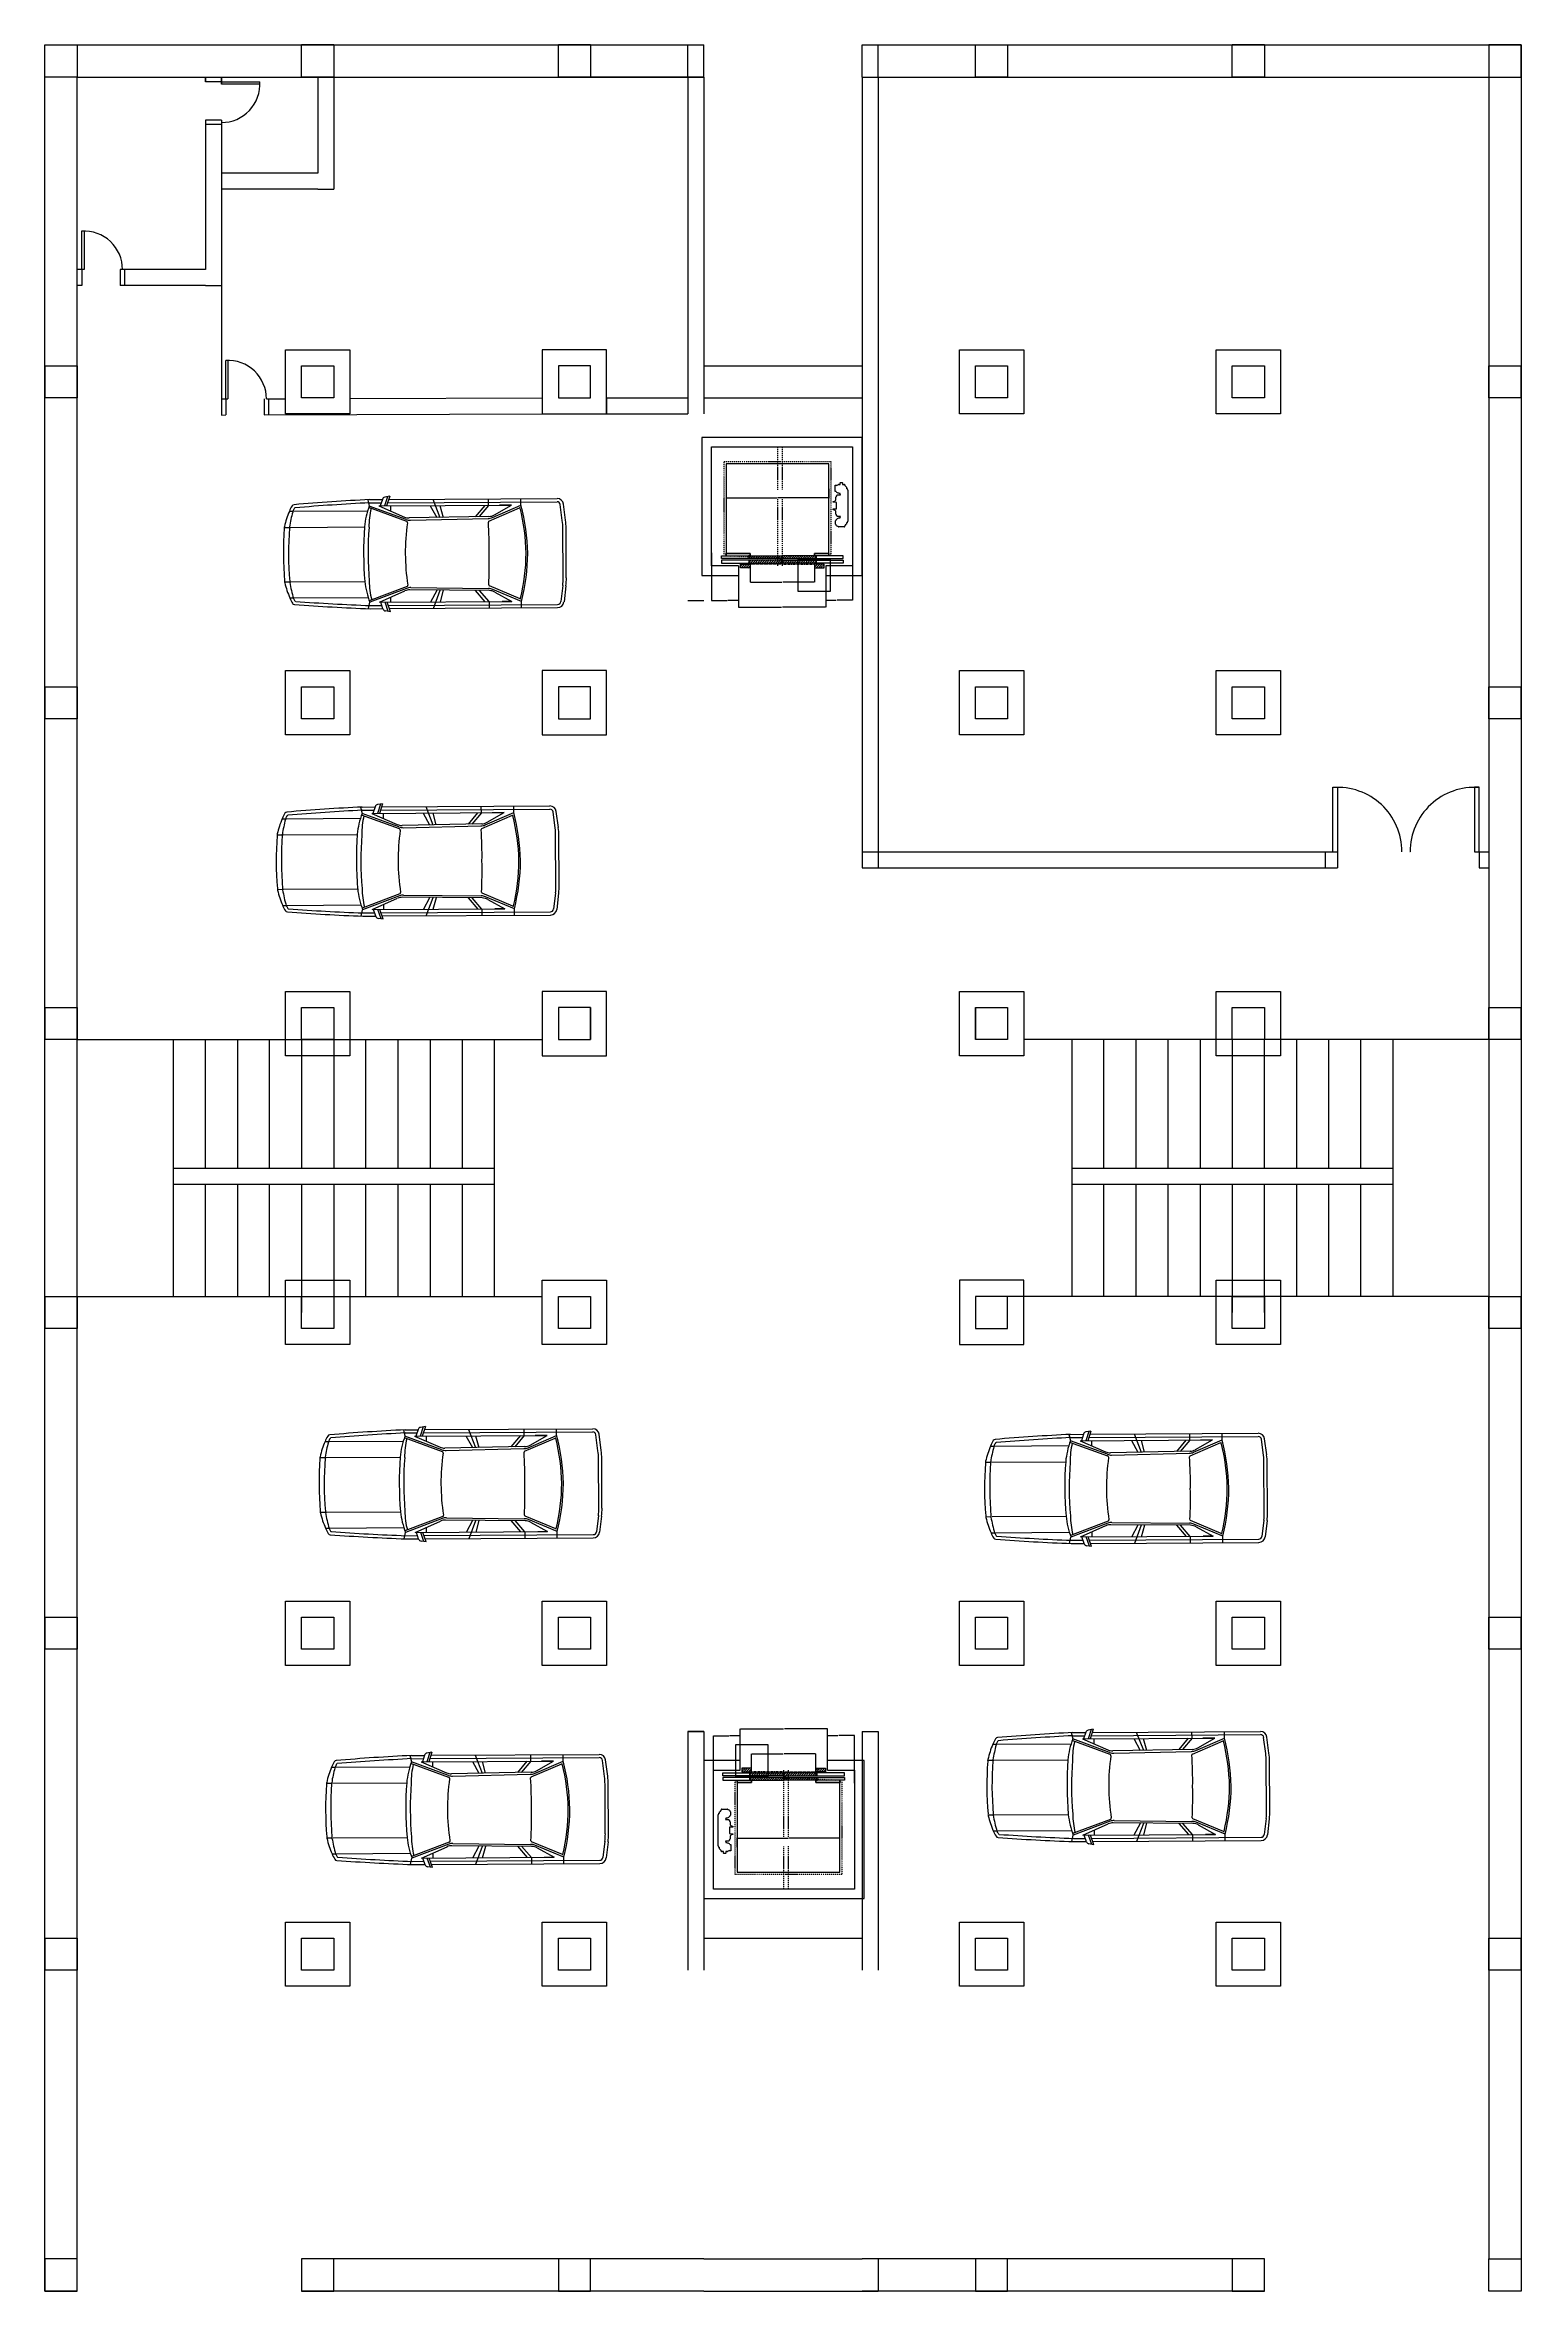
# Model space of a CAD drawing. Header units: centimetres. Extents: x -14293 to 15486, y -4634 to 4020.
# Drawn here: x 13186 to 15486, y -2248 to 1252 of the extents above; entities that cross this region are included whole.
import ezdxf

# ---------------------------------------------------------------- set-up
doc = ezdxf.new("R2010")
doc.units = ezdxf.units.CM
doc.linetypes.add('DASHDOT', pattern=[1, 0.5, -0.25, 0, -0.25])
doc.linetypes.add('DASHED', pattern=[0.75, 0.5, -0.25])
for name, color, linetype in [('0 finos', 250, 'Continuous'), ('beam', 82, 'Continuous'), ('column', 10, 'Continuous'), ('CONT_35', 250, 'Continuous'), ('CONT_70', 5, 'Continuous'), ('DASH_35', 30, 'DASHED'), ('DASHD_35', 40, 'DASHDOT'), ('DIM_MM', 7, 'Continuous'), ('HATCH_35', 6, 'Continuous')]:
    doc.layers.add(name, color=color, linetype=linetype)
doc.styles.get("Standard").update_dxf_attribs({"font": 'arial.ttf'})
doc.dimstyles.get("Standard").update_dxf_attribs({"dimtxt": 0.18, "dimasz": 0.18, "dimexe": 0.18, "dimexo": 0.0625, "dimgap": 0.09, "dimtad": 0, "dimtih": 1, "dimtoh": 1, "dimdec": 4, "dimzin": 0, "dimdsep": 46, "dimtxsty": 'Standard', "dimcen": 0.09, "dimadec": 0, "dimazin": 0, "dimtfac": 1, "dimtdec": 4, "dimtofl": 0, "dimtmove": 0, "dimatfit": 3, "dimfxl": 1, "dimtolj": 1, "dimtzin": 0, "dimarcsym": 0})
pattern_1 = [(45, (14211.3208, 250.671), (-1.767767, 1.767767), [])]
pattern_2 = [(225, (14460.1154, -1246.257), (1.767767, -1.767767), [])]

# ---------------------------------------------------------------- blocks, each defined once
blk = doc.blocks.new('carro')
at = {"layer": '0 finos', "color": 0}
for p, q in [((-1.274, 0.841), (-1.249, 0.743)), ((-0.666, 0.502), (-1.258, 0.718)), ((-0.674, 0.532), (-1.249, 0.743)), ((-1.246, 0.843), (-1.047, 0.844)), ((-1.246, 0.793), (-1.063, 0.794)), ((-1.099, 0.744), (0.965, 0.756)), ((-1.099, 0.744), (-0.702, 0.571)), ((-1.045, 0.847), (-1.079, 0.744)), ((-0.964, 0.889), (-1.011, 0.744)), ((-0.93, 0.895), (-1.007, 0.881)), ((-0.93, 0.895), (-0.979, 0.744)), ((-0.963, 0.794), (1.676, 0.81)), ((-0.947, 0.845), (1.676, 0.86)), ((-0.919, 0.745), (-0.919, 0.665)), ((-0.299, 0.748), (-0.198, 0.565)), ((-0.258, 0.849), (-0.148, 0.566)), ((-0.149, 0.749), (-0.098, 0.567)), ((0.551, 0.753), (0.402, 0.577)), ((0.61, 0.754), (0.462, 0.578)), ((0.61, 0.754), (0.609, 0.854)), ((0.616, 0.508), (1.094, 0.714)), ((0.669, 0.564), (1.115, 0.756)), ((0.701, 0.605), (0.965, 0.756)), ((0.965, 0.756), (0.778, 0.755)), ((1.115, 0.756), (1.114, 0.856)), ((1.759, 0.516), (1.726, 0.766)), ((1.809, 0.522), (1.776, 0.773)), ((-2.573, 0.41), (-2.493, 0.411)), ((-2.494, 0.661), (-2.439, 0.661)), ((-2.476, 0.411), (-1.323, 0.417)), ((-2.439, 0.661), (-1.275, 0.668)), ((0.615, 0.581), (-0.626, 0.557)), ((-0.608, 0.521), (0.602, 0.549)), ((1.771, -0.377), (1.767, 0.398)), ((1.821, -0.377), (1.817, 0.398)), ((-2.568, -0.44), (-2.488, -0.439)), ((-2.487, -0.689), (-2.432, -0.689)), ((-2.471, -0.439), (-1.318, -0.433)), ((-2.432, -0.689), (-1.267, -0.682)), ((-0.661, -0.51), (-1.25, -0.733)), ((-0.668, -0.54), (-1.241, -0.757)), ((-1.091, -0.756), (-0.695, -0.579)), ((-0.911, -0.755), (-0.911, -0.676)), ((0.622, -0.574), (-0.62, -0.564)), ((-0.602, -0.528), (0.608, -0.542)), ((-0.291, -0.752), (-0.192, -0.567)), ((-0.248, -0.851), (-0.142, -0.568)), ((-0.141, -0.751), (-0.092, -0.568)), ((0.559, -0.747), (0.408, -0.572)), ((0.619, -0.746), (0.468, -0.573)), ((1.102, -0.701), (0.622, -0.501)), ((1.124, -0.743), (0.676, -0.556)), ((0.708, -0.597), (0.974, -0.744)), ((1.765, -0.495), (1.735, -0.746)), ((1.814, -0.501), (1.785, -0.752)), ((-1.262, -0.856), (-1.241, -0.757)), ((-1.237, -0.807), (-1.054, -0.806)), ((-1.236, -0.857), (-1.037, -0.856)), ((-1.091, -0.756), (0.974, -0.744)), ((-1.036, -0.859), (-1.071, -0.756)), ((-0.953, -0.9), (-1.002, -0.756)), ((-0.92, -0.905), (-0.996, -0.892)), ((-0.92, -0.905), (-0.971, -0.756)), ((-0.954, -0.806), (1.686, -0.79)), ((-0.937, -0.855), (1.686, -0.84)), ((0.619, -0.746), (0.619, -0.846)), ((0.974, -0.744), (0.819, -0.745)), ((1.124, -0.843), (1.124, -0.743))]:
    blk.add_line(p, q, dxfattribs=at)
for centre, radius, start, end in [((-2.14, 0.534), 0.376, 145.8602, 160.2963), ((-2.414, 0.72), 0.045, 99.6056, 145.8602), ((-2.14, 0.534), 0.326, 147.5998, 150.5092), ((0.535, -34.533), 35.421, 92.8817, 94.7876), ((-2.403, 0.7), 0.015, 94.7595, 147.5998), ((0.535, -34.583), 35.421, 92.8817, 94.7595), ((-0.078, 0.306), 1.25, 159.5351, 174.8753), ((-0.049, 0.42), 1.205, 166.3495, 180.3763), ((-0.998, 0.832), 0.05, 100.189, 161.8979), ((1.096, 0.709), 0.005, 13.9297, 113.3542), ((-2.008, -0.06), 3.203, 1.1964, 13.9297), ((-2.008, -0.06), 3.228, 1.1964, 14.6587), ((1.677, 0.76), 0.1, 7.4579, 90.3329), ((1.677, 0.76), 0.05, 7.4579, 90.3329), ((2.688, 0.016), 5.275, 175.8587, 184.807), ((-2.375, 0.382), 0.2, 167.8615, 175.8587), ((-1.339, 0.159), 1.259, 156.5474, 167.8615), ((2.688, 0.016), 5.195, 175.7191, 184.9467), ((-2.294, 0.389), 0.2, 171.5741, 175.7191), ((-0.601, 0.138), 1.911, 164.4728, 171.5741), ((-2.25, 0.596), 0.2, 150.5092, 164.4728), ((3.848, 0.022), 5.186, 175.6321, 185.0337), ((3.848, 0.022), 5.116, 175.6321, 185.0337), ((-0.63, 0.737), 0.18, 246.5804, 271.1487), ((2.517, 0.015), 3.205, 171.6477, 189.0181), ((-0.612, 0.701), 0.18, 249.9002, 271.3224), ((-0.673, 0.483), 0.02, 351.6477, 69.9002), ((0.598, 0.729), 0.18, 271.3224, 293.3542), ((0.622, 0.494), 0.015, 113.3542, 183.6852), ((-5.6, 0.093), 6.22, 359.1748, 3.6852), ((0.612, 0.761), 0.18, 271.1487, 299.704), ((0.817, 0.392), 0.95, 0.3329, 7.4579), ((0.817, 0.392), 1, 0.3329, 7.4579), ((-5.599, -0.158), 6.22, 356.9806, 1.4909), ((-2.008, 0.037), 3.203, 346.7361, 359.4694), ((-2.008, 0.037), 3.228, 346.0071, 359.4694), ((-2.37, -0.41), 0.2, 184.807, 192.8043), ((-1.337, -0.175), 1.259, 192.8043, 204.1184), ((-2.289, -0.415), 0.2, 184.9467, 189.0917), ((-0.6, -0.145), 1.911, 189.0917, 196.7185), ((-2.134, -0.558), 0.376, 200.3694, 214.8056), ((-2.406, -0.687), 0.025, 196.7185, 205.3192), ((-2.134, -0.558), 0.326, 205.3192, 213.066), ((-0.074, -0.307), 1.25, 185.7904, 201.1307), ((-0.044, -0.42), 1.205, 180.2895, 194.3163), ((-0.621, -0.744), 0.18, 89.5171, 114.0853), ((-0.604, -0.708), 0.18, 89.3433, 110.7656), ((-0.668, -0.491), 0.02, 290.7656, 9.0181), ((0.606, -0.722), 0.18, 67.3115, 89.3433), ((0.628, -0.487), 0.015, 176.9806, 247.3115), ((0.621, -0.754), 0.18, 60.9617, 89.5171), ((1.104, -0.697), 0.005, 247.3115, 346.7361), ((0.822, -0.383), 0.95, 353.2079, 0.3329), ((0.822, -0.383), 1, 353.2079, 0.3329), ((-2.406, -0.748), 0.045, 214.8056, 261.0602), ((0.133, 34.537), 35.421, 265.8782, 267.7841), ((-2.395, -0.728), 0.015, 213.066, 265.9063), ((0.133, 34.587), 35.421, 265.9063, 267.7841), ((-0.988, -0.843), 0.05, 198.7678, 260.4768), ((1.685, -0.74), 0.05, 270.3329, 353.2079), ((1.685, -0.74), 0.1, 270.3329, 353.2079)]:
    blk.add_arc(centre, radius, start, end, dxfattribs=at)
blk = doc.blocks.new('*D19')
at = {"layer": 'Defpoints', "color": 0, "transparency": 16777216}
for p in [(14266.2, 430.6), (14402.2, 430.9), (14402.2, 376.3)]:
    blk.add_point(p, dxfattribs=at)
at = {"layer": 'DIM_MM', "color": 0, "lineweight": -2, "transparency": 16777216}
for p, q in [((14266.2, 430.5), (14266.2, 376.1)), ((14402.2, 430.9), (14402.2, 376.1)), ((14266.4, 376.3), (14333.6, 376.3)), ((14402, 376.3), (14334.8, 376.3))]:
    blk.add_line(p, q, dxfattribs=at)
at = {"layer": 'DIM_MM', "color": 0, "transparency": 16777216}
for points in [[(14266.4, 376.3), (14266.4, 376.3), (14266.2, 376.3)], [(14402, 376.3), (14402, 376.3), (14402.2, 376.3)]]:
    blk.add_solid(points, dxfattribs=at)
at = {"layer": 'DIM_MM', "color": 0, "transparency": 16777216, "insert": (14334.2, 376.3), "char_height": 0.18, "attachment_point": 5}
blk.add_mtext('\\A1;136.0000', dxfattribs=at)
blk = doc.blocks.new('*D20')
at = {"layer": 'Defpoints', "color": 0, "transparency": 16777216}
for p in [(14284.7, 439.1), (14384.7, 439.1), (14384.7, 415.2)]:
    blk.add_point(p, dxfattribs=at)
at = {"layer": 'DIM_MM', "color": 0, "lineweight": -2, "transparency": 16777216}
for p, q in [((14284.7, 439), (14284.7, 415)), ((14384.7, 439), (14384.7, 415)), ((14284.9, 415.2), (14334.1, 415.2)), ((14384.5, 415.2), (14335.3, 415.2))]:
    blk.add_line(p, q, dxfattribs=at)
at = {"layer": 'DIM_MM', "color": 0, "transparency": 16777216}
for points in [[(14284.9, 415.2), (14284.9, 415.2), (14284.7, 415.2)], [(14384.5, 415.2), (14384.5, 415.2), (14384.7, 415.2)]]:
    blk.add_solid(points, dxfattribs=at)
at = {"layer": 'DIM_MM', "color": 0, "transparency": 16777216, "insert": (14334.7, 415.2), "char_height": 0.18, "attachment_point": 5}
blk.add_mtext('\\A1;100.0000', dxfattribs=at)
blk = doc.blocks.new('*D21')
at = {"layer": 'Defpoints', "color": 0, "transparency": 16777216}
for p in [(14407.2, 560.6), (14247.2, 556.7), (14407.2, 546.3)]:
    blk.add_point(p, dxfattribs=at)
at = {"layer": 'DIM_MM', "color": 0, "lineweight": -2, "transparency": 16777216}
for p, q in [((14407.2, 560.5), (14407.2, 546.1)), ((14247.2, 556.6), (14247.2, 546.1)), ((14247.4, 546.3), (14326.6, 546.3)), ((14407, 546.3), (14327.8, 546.3))]:
    blk.add_line(p, q, dxfattribs=at)
at = {"layer": 'DIM_MM', "color": 0, "transparency": 16777216}
for points in [[(14247.4, 546.3), (14247.4, 546.3), (14247.2, 546.3)], [(14407, 546.3), (14407, 546.3), (14407.2, 546.3)]]:
    blk.add_solid(points, dxfattribs=at)
at = {"layer": 'DIM_MM', "color": 0, "transparency": 16777216, "insert": (14327.2, 546.3), "char_height": 0.18, "attachment_point": 5}
blk.add_mtext('\\A1;160.0000', dxfattribs=at)
blk = doc.blocks.new('*D22')
at = {"layer": 'Defpoints', "color": 0, "transparency": 16777216}
for p in [(14224.2, 460.9), (14266.2, 429.9), (14266.2, 386.6)]:
    blk.add_point(p, dxfattribs=at)
at = {"layer": 'DIM_MM', "color": 0, "lineweight": -2, "transparency": 16777216}
for p, q in [((14224.2, 460.9), (14224.2, 386.4)), ((14266.2, 429.8), (14266.2, 386.4)), ((14224.4, 386.6), (14248.9, 386.6)), ((14266, 386.6), (14250, 386.6))]:
    blk.add_line(p, q, dxfattribs=at)
at = {"layer": 'DIM_MM', "color": 0, "transparency": 16777216}
for points in [[(14224.4, 386.6), (14224.4, 386.5), (14224.2, 386.6)], [(14266, 386.6), (14266, 386.5), (14266.2, 386.6)]]:
    blk.add_solid(points, dxfattribs=at)
at = {"layer": 'DIM_MM', "color": 0, "transparency": 16777216, "insert": (14249.5, 386.6), "char_height": 0.18, "attachment_point": 5}
blk.add_mtext('\\A1;42.0000', dxfattribs=at)
blk = doc.blocks.new('*D23')
at = {"layer": 'Defpoints', "color": 0, "transparency": 16777216}
for p in [(14402.2, 431.3), (14444.2, 453.9), (14444.2, 387.2)]:
    blk.add_point(p, dxfattribs=at)
at = {"layer": 'DIM_MM', "color": 0, "lineweight": -2, "transparency": 16777216}
for p, q in [((14402.2, 431.2), (14402.2, 387)), ((14444.2, 453.8), (14444.2, 387)), ((14402.4, 387.2), (14418.8, 387.2)), ((14444, 387.2), (14419.9, 387.2))]:
    blk.add_line(p, q, dxfattribs=at)
at = {"layer": 'DIM_MM', "color": 0, "transparency": 16777216}
for points in [[(14402.4, 387.3), (14402.4, 387.2), (14402.2, 387.2)], [(14444, 387.3), (14444, 387.2), (14444.2, 387.2)]]:
    blk.add_solid(points, dxfattribs=at)
at = {"layer": 'DIM_MM', "color": 0, "transparency": 16777216, "insert": (14419.4, 387.2), "char_height": 0.18, "attachment_point": 5}
blk.add_mtext('\\A1;42.0000', dxfattribs=at)
blk = doc.blocks.new('*D24')
at = {"layer": 'Defpoints', "color": 0, "transparency": 16777216}
for p in [(14269.2, -1371.9), (14269.2, -1426.5), (14405.2, -1426.2)]:
    blk.add_point(p, dxfattribs=at)
at = {"layer": 'DIM_MM', "color": 0, "lineweight": -2, "transparency": 16777216}
for p, q in [((14269.2, -1426.4), (14269.2, -1371.7)), ((14269.4, -1371.9), (14336.6, -1371.9)), ((14405, -1371.9), (14337.8, -1371.9)), ((14405.2, -1426.1), (14405.2, -1371.7))]:
    blk.add_line(p, q, dxfattribs=at)
at = {"layer": 'DIM_MM', "color": 0, "transparency": 16777216}
for points in [[(14269.4, -1371.9), (14269.4, -1371.9), (14269.2, -1371.9)], [(14405, -1371.9), (14405, -1371.9), (14405.2, -1371.9)]]:
    blk.add_solid(points, dxfattribs=at)
at = {"layer": 'DIM_MM', "color": 0, "transparency": 16777216, "insert": (14337.2, -1371.9), "char_height": 0.18, "attachment_point": 5}
blk.add_mtext('\\A1;136.0000', dxfattribs=at)
blk = doc.blocks.new('*D25')
at = {"layer": 'Defpoints', "color": 0, "transparency": 16777216}
for p in [(14286.7, -1410.8), (14286.7, -1434.6), (14386.7, -1434.6)]:
    blk.add_point(p, dxfattribs=at)
at = {"layer": 'DIM_MM', "color": 0, "lineweight": -2, "transparency": 16777216}
for p, q in [((14286.7, -1434.6), (14286.7, -1410.6)), ((14286.9, -1410.8), (14336.1, -1410.8)), ((14386.5, -1410.8), (14337.3, -1410.8)), ((14386.7, -1434.6), (14386.7, -1410.6))]:
    blk.add_line(p, q, dxfattribs=at)
at = {"layer": 'DIM_MM', "color": 0, "transparency": 16777216}
for points in [[(14286.9, -1410.7), (14286.9, -1410.8), (14286.7, -1410.8)], [(14386.5, -1410.7), (14386.5, -1410.8), (14386.7, -1410.8)]]:
    blk.add_solid(points, dxfattribs=at)
at = {"layer": 'DIM_MM', "color": 0, "transparency": 16777216, "insert": (14336.7, -1410.8), "char_height": 0.18, "attachment_point": 5}
blk.add_mtext('\\A1;100.0000', dxfattribs=at)
blk = doc.blocks.new('*D26')
at = {"layer": 'Defpoints', "color": 0, "transparency": 16777216}
for p in [(14264.2, -1541.9), (14264.2, -1556.2), (14424.2, -1552.3)]:
    blk.add_point(p, dxfattribs=at)
at = {"layer": 'DIM_MM', "color": 0, "lineweight": -2, "transparency": 16777216}
for p, q in [((14264.2, -1556.1), (14264.2, -1541.7)), ((14264.4, -1541.9), (14343.6, -1541.9)), ((14424, -1541.9), (14344.8, -1541.9)), ((14424.2, -1552.2), (14424.2, -1541.7))]:
    blk.add_line(p, q, dxfattribs=at)
at = {"layer": 'DIM_MM', "color": 0, "transparency": 16777216}
for points in [[(14264.4, -1541.8), (14264.4, -1541.9), (14264.2, -1541.9)], [(14424, -1541.8), (14424, -1541.9), (14424.2, -1541.9)]]:
    blk.add_solid(points, dxfattribs=at)
at = {"layer": 'DIM_MM', "color": 0, "transparency": 16777216, "insert": (14344.2, -1541.9), "char_height": 0.18, "attachment_point": 5}
blk.add_mtext('\\A1;160.0000', dxfattribs=at)
blk = doc.blocks.new('*D27')
at = {"layer": 'Defpoints', "color": 0, "transparency": 16777216}
for p in [(14405.2, -1382.1), (14405.2, -1425.5), (14447.2, -1456.5)]:
    blk.add_point(p, dxfattribs=at)
at = {"layer": 'DIM_MM', "color": 0, "lineweight": -2, "transparency": 16777216}
for p, q in [((14405.2, -1425.4), (14405.2, -1382)), ((14405.4, -1382.1), (14421.4, -1382.1)), ((14447, -1382.1), (14422.5, -1382.1)), ((14447.2, -1456.5), (14447.2, -1382))]:
    blk.add_line(p, q, dxfattribs=at)
at = {"layer": 'DIM_MM', "color": 0, "transparency": 16777216}
for points in [[(14405.4, -1382.1), (14405.4, -1382.2), (14405.2, -1382.1)], [(14447, -1382.1), (14447, -1382.2), (14447.2, -1382.1)]]:
    blk.add_solid(points, dxfattribs=at)
at = {"layer": 'DIM_MM', "color": 0, "transparency": 16777216, "insert": (14422, -1382.1), "char_height": 0.18, "attachment_point": 5}
blk.add_mtext('\\A1;42.0000', dxfattribs=at)
blk = doc.blocks.new('*D28')
at = {"layer": 'Defpoints', "color": 0, "transparency": 16777216}
for p in [(14227.2, -1382.8), (14269.2, -1426.8), (14227.2, -1449.4)]:
    blk.add_point(p, dxfattribs=at)
at = {"layer": 'DIM_MM', "color": 0, "lineweight": -2, "transparency": 16777216}
for p, q in [((14227.2, -1449.4), (14227.2, -1382.6)), ((14227.4, -1382.8), (14251.5, -1382.8)), ((14269, -1382.8), (14252.6, -1382.8)), ((14269.2, -1426.8), (14269.2, -1382.6))]:
    blk.add_line(p, q, dxfattribs=at)
at = {"layer": 'DIM_MM', "color": 0, "transparency": 16777216}
for points in [[(14227.4, -1382.8), (14227.4, -1382.8), (14227.2, -1382.8)], [(14269, -1382.8), (14269, -1382.8), (14269.2, -1382.8)]]:
    blk.add_solid(points, dxfattribs=at)
at = {"layer": 'DIM_MM', "color": 0, "transparency": 16777216, "insert": (14252.1, -1382.8), "char_height": 0.18, "attachment_point": 5}
blk.add_mtext('\\A1;42.0000', dxfattribs=at)

msp = doc.modelspace()

# ---------------------------------------------------------------- hatches: boundary and pattern name
at = {"layer": 'HATCH_35'}
h = msp.add_hatch(dxfattribs=at)
h.set_pattern_fill('ANSI31', color=256, scale=20, angle=360, style=0)
h.set_pattern_definition(pattern_1)
h.paths.add_polyline_path([(14269.71809, 437.20702), (14269.71809, 442.90702), (14284.71809, 442.90702), (14284.71809, 437.20702)])
h.paths.add_polyline_path([(14399.71809, 437.20702), (14399.71809, 442.90702), (14384.71809, 442.90702), (14384.71809, 437.20702)])
h.paths.add_polyline_path([(14282.26809, 449.20702), (14282.26809, 444.70702), (14334.46809, 444.70702), (14334.46809, 449.20702)])
h.paths.add_polyline_path([(14387.16809, 444.70702), (14334.96809, 444.70702), (14334.96809, 449.20702), (14387.16809, 449.20702)])
h.paths.add_polyline_path([(14334.96809, 451.70702), (14387.16809, 451.70702), (14387.16809, 456.20702), (14334.96809, 456.20702)])
h.paths.add_polyline_path([(14282.26809, 456.20702), (14334.46809, 456.20702), (14334.46809, 451.70702), (14282.26809, 451.70702)], flags=0)
edge = h.paths.add_edge_path(flags=0)
edge.add_line((14334.46809, 451.70702), (14282.26809, 451.70702))
edge.add_line((14282.26809, 451.70702), (14239.71809, 451.70702))
edge = h.paths.add_edge_path(flags=17)
edge.add_line((14239.71809, 456.20702), (14282.26809, 456.20702))
edge.add_line((14282.26809, 456.20702), (14334.46809, 456.20702))
h.paths.add_polyline_path([(14334.46809, 456.20702), (14282.26809, 456.20702)], flags=16)
edge = h.paths.add_edge_path(flags=16)
edge.add_line((14239.71809, 456.20702), (14282.26809, 456.20702))
edge.add_line((14239.71809, 456.20702), (14282.26809, 456.20702))
edge = h.paths.add_edge_path()
edge.add_line((14239.71809, 456.20702), (14282.26809, 456.20702))
edge.add_line((14282.26809, 456.20702), (14334.46809, 456.20702))
edge.add_line((14331.46809, 451.70702), (14333.96809, 451.70702))
h = msp.add_hatch(dxfattribs=at)
h.set_pattern_fill('ANSI31', color=256, scale=20, angle=360, style=0)
h.set_pattern_definition(pattern_1)
h.paths.add_polyline_path([(14282.26809, 456.20702), (14334.46809, 456.20702), (14334.46809, 451.70702), (14282.26809, 451.70702)])
h = msp.add_hatch(dxfattribs=at)
h.set_pattern_fill('ANSI31', color=256, scale=20, angle=540, style=0)
h.set_pattern_definition(pattern_2)
h.paths.add_polyline_path([(14401.71809, -1432.79298), (14401.71809, -1438.49298), (14386.71809, -1438.49298), (14386.71809, -1432.79298)])
h.paths.add_polyline_path([(14271.71809, -1432.79298), (14271.71809, -1438.49298), (14286.71809, -1438.49298), (14286.71809, -1432.79298)])
h.paths.add_polyline_path([(14389.16809, -1444.79298), (14389.16809, -1440.29298), (14336.96809, -1440.29298), (14336.96809, -1444.79298)])
h.paths.add_polyline_path([(14284.26809, -1440.29298), (14336.46809, -1440.29298), (14336.46809, -1444.79298), (14284.26809, -1444.79298)])
h.paths.add_polyline_path([(14336.46809, -1447.29298), (14284.26809, -1447.29298), (14284.26809, -1451.79298), (14336.46809, -1451.79298)])
h.paths.add_polyline_path([(14389.16809, -1451.79298), (14336.96809, -1451.79298), (14336.96809, -1447.29298), (14389.16809, -1447.29298)], flags=0)
edge = h.paths.add_edge_path(flags=0)
edge.add_line((14336.96809, -1447.29298), (14389.16809, -1447.29298))
edge.add_line((14389.16809, -1447.29298), (14431.71809, -1447.29298))
edge = h.paths.add_edge_path(flags=17)
edge.add_line((14431.71809, -1451.79298), (14389.16809, -1451.79298))
edge.add_line((14389.16809, -1451.79298), (14336.96809, -1451.79298))
h.paths.add_polyline_path([(14336.96809, -1451.79298), (14389.16809, -1451.79298)], flags=16)
edge = h.paths.add_edge_path(flags=16)
edge.add_line((14431.71809, -1451.79298), (14389.16809, -1451.79298))
edge.add_line((14431.71809, -1451.79298), (14389.16809, -1451.79298))
edge = h.paths.add_edge_path()
edge.add_line((14431.71809, -1451.79298), (14389.16809, -1451.79298))
edge.add_line((14389.16809, -1451.79298), (14336.96809, -1451.79298))
edge.add_line((14339.96809, -1447.29298), (14337.46809, -1447.29298))
h = msp.add_hatch(dxfattribs=at)
h.set_pattern_fill('ANSI31', color=256, scale=20, angle=540, style=0)
h.set_pattern_definition(pattern_2)
h.paths.add_polyline_path([(14389.16809, -1451.79298), (14336.96809, -1451.79298), (14336.96809, -1447.29298), (14389.16809, -1447.29298)])

# ---------------------------------------------------------------- linework, layer by layer
for p, q in [((13185.71809, -2247.79298), (13185.71809, 1252.20702)), ((13185.71809, 1252.20702), (14212.21809, 1252.20702)), ((14187.21809, 1202.20702), (14187.21809, 1252.20702)), ((14212.21809, 1202.20702), (14212.21809, 1252.20702)), ((14459.21809, 1202.20702), (14459.21809, 1252.20702)), ((14459.21809, 1252.20702), (15485.71809, 1252.20702)), ((14484.21809, 1202.20702), (14484.21809, 1252.20702)), ((15485.71809, 1252.20702), (15485.71809, -2247.79298)), ((13235.71809, -2197.79298), (13235.71809, 1202.20702)), ((13235.71809, 1202.20702), (14212.21809, 1202.20702)), ((13435.71809, 1202.20702), (13435.71809, 1194.90969)), ((13435.71809, 1194.90969), (13435.71809, 1202.20702)), ((13460.71809, 1194.90969), (13435.71809, 1194.90969)), ((13460.71809, 1202.20702), (13460.71809, 1191.29279)), ((13460.71809, 1191.29279), (13460.71809, 1202.20702)), ((13460.71809, 1194.90969), (13520.82025, 1194.90969)), ((13520.82025, 1191.29279), (13460.71809, 1191.29279)), ((13610.71809, 1202.20702), (13610.71809, 1052.20702)), ((13635.71809, 1202.20702), (13635.71809, 1052.20702)), ((14212.21809, 1202.20702), (14010.71809, 1202.20702)), ((14187.21809, 1202.20702), (14187.21809, 677.20702)), ((14212.21809, 1202.20702), (14212.21809, 677.20702)), ((14459.21809, 1202.20702), (14459.21809, -4.95013)), ((14459.21809, 1202.20702), (15435.71809, 1202.20702)), ((14484.21809, 1202.20702), (14484.21809, -4.95013)), ((15435.71809, 1202.20702), (15435.71809, -2197.79298)), ((13460.71809, 1134.90969), (13435.71809, 1134.90969)), ((13435.71809, 1134.90969), (13435.71809, 902.20702)), ((13460.71809, 1128.38066), (13435.71809, 1128.38066)), ((13460.71809, 1134.90969), (13460.71809, 902.20702)), ((13610.71809, 1052.20702), (13460.71809, 1052.20702)), ((13635.71809, 1052.20702), (13635.71809, 1027.20702)), ((13610.71809, 1027.20702), (13460.71809, 1027.20702)), ((13610.71809, 1027.20702), (13635.71809, 1027.20702)), ((13243.01542, 902.20702), (13243.01542, 962.30918)), ((13243.01542, 962.30918), (13246.63232, 962.30918)), ((13246.63232, 962.30918), (13246.63232, 902.20702)), ((13246.63232, 902.20702), (13235.71809, 902.20702)), ((13243.01542, 877.20702), (13235.71809, 877.20702)), ((13243.01542, 902.20702), (13243.01542, 877.20702)), ((13435.71809, 902.20702), (13303.01542, 902.20702)), ((13303.01542, 902.20702), (13303.01542, 877.20702)), ((13435.71809, 877.20702), (13303.01542, 877.20702)), ((13309.54445, 902.20702), (13309.54445, 877.20702)), ((13435.71809, 877.20702), (13460.71809, 877.20702)), ((13460.71809, 902.20702), (13460.71809, 877.20702)), ((13460.71809, 877.20702), (13460.71809, 675.53938)), ((13467.35008, 700.56045), (13467.35008, 760.6626)), ((13470.96698, 760.6626), (13470.96698, 700.56045)), ((14212.21809, 752.20702), (14459.21809, 752.20702)), ((13460.63868, 700.53925), (13470.96698, 700.57206)), ((13467.35008, 700.56045), (13467.35008, 675.56045)), ((13527.35008, 700.56045), (13527.35008, 675.56045)), ((13530.91677, 700.76249), (13560.71809, 700.85715)), ((13533.87911, 700.56045), (13533.87911, 675.56045)), ((13660.71809, 701.1748), (13960.71809, 702.12774)), ((13960.71809, 702.12774), (13960.71809, 677.12761)), ((14060.71809, 702.44538), (14187.21809, 702.44538)), ((14060.71809, 702.44538), (14060.71809, 677.20702)), ((14212.21809, 702.44538), (14459.21809, 702.44538)), ((13460.71809, 675.53938), (13467.35008, 675.56045)), ((13527.35008, 675.75103), (13960.71809, 677.12761)), ((14060.71809, 677.20702), (14187.21809, 677.20702)), ((14187.21809, 386.5507), (14212.21809, 386.5507)), ((15192.64865, -4.95013), (15192.64865, 95.42889)), ((15199.75182, 95.42889), (15199.75182, -4.95013)), ((15420.39651, 95.42889), (15413.29334, 95.42889)), ((15413.29334, 95.42889), (15413.29334, -4.95013)), ((15420.39651, -4.95013), (15420.39651, 95.42889)), ((14459.21809, -4.95013), (14459.21809, -29.95013)), ((14459.21809, -4.95013), (15199.75182, -4.95013)), ((14459.21809, -29.95013), (15199.75182, -29.95013)), ((14484.21809, -4.95013), (14484.21809, -29.95013)), ((15180.28806, -4.95013), (15180.28806, -29.95013)), ((15199.75182, -4.95013), (15199.75182, -29.95013)), ((15312.95885, -4.95013), (15312.56244, -4.95013)), ((15413.29334, -4.95013), (15435.71809, -4.95013)), ((15420.39651, -4.95013), (15420.39651, -29.95013)), ((15420.39651, -29.95013), (15435.71809, -29.95013)), ((13235.71809, -297.79298), (13960.71809, -297.79298)), ((13385.71809, -297.79298), (13385.71809, -697.79298)), ((13435.71809, -497.79298), (13435.71809, -297.79298)), ((13485.71809, -297.79298), (13485.71809, -497.79298)), ((13535.71809, -497.79298), (13535.71809, -297.79298)), ((13585.71809, -297.79298), (13585.71809, -497.79298)), ((13635.71809, -297.79298), (13635.71809, -497.79298)), ((13685.71809, -497.79298), (13685.71809, -297.79298)), ((13735.71809, -297.79298), (13735.71809, -497.79298)), ((13785.71809, -297.79298), (13785.71809, -497.79298)), ((13835.71809, -297.79298), (13835.71809, -497.79298)), ((13885.71809, -297.79298), (13885.71809, -697.79298)), ((15435.71809, -297.79298), (14710.71809, -297.79298)), ((14785.71809, -297.79298), (14785.71809, -697.79298)), ((14835.71809, -497.79298), (14835.71809, -297.79298)), ((14885.71809, -297.79298), (14885.71809, -497.79298)), ((14935.71809, -497.79298), (14935.71809, -297.79298)), ((14985.71809, -297.79298), (14985.71809, -497.79298)), ((15035.71809, -297.79298), (15035.71809, -497.79298)), ((15085.71809, -497.79298), (15085.71809, -297.79298)), ((15135.71809, -297.79298), (15135.71809, -497.79298)), ((15185.71809, -297.79298), (15185.71809, -497.79298)), ((15235.71809, -297.79298), (15235.71809, -497.79298)), ((15285.71809, -297.79298), (15285.71809, -697.79298)), ((13385.71809, -497.79298), (13885.71809, -497.79298)), ((13385.71809, -522.79298), (13885.71809, -522.79298)), ((13435.71809, -697.79298), (13435.71809, -522.79298)), ((13485.71809, -522.79298), (13485.71809, -697.79298)), ((13535.71809, -697.79298), (13535.71809, -522.79298)), ((13585.71809, -522.79298), (13585.71809, -722.79298)), ((13635.71809, -522.79298), (13635.71809, -722.79298)), ((13685.71809, -697.79298), (13685.71809, -522.79298)), ((13735.71809, -522.79298), (13735.71809, -697.79298)), ((13785.71809, -522.79298), (13785.71809, -697.79298)), ((13835.71809, -522.79298), (13835.71809, -697.79298)), ((14785.71809, -497.79298), (15285.71809, -497.79298)), ((14785.71809, -522.79298), (15285.71809, -522.79298)), ((14835.71809, -697.79298), (14835.71809, -522.79298)), ((14885.71809, -522.79298), (14885.71809, -697.79298)), ((14935.71809, -697.79298), (14935.71809, -522.79298)), ((14985.71809, -522.79298), (14985.71809, -697.79298)), ((15035.71809, -522.79298), (15035.71809, -722.79298)), ((15085.71809, -722.79298), (15085.71809, -522.79298)), ((15135.71809, -522.79298), (15135.71809, -697.79298)), ((15185.71809, -522.79298), (15185.71809, -697.79298)), ((15235.71809, -522.79298), (15235.71809, -697.79298)), ((13235.71809, -697.79298), (13960.71809, -697.79298)), ((15435.71809, -697.79298), (14685.71809, -697.79298)), ((14187.21809, -1375.64298), (14187.21809, -1747.79298)), ((14212.21809, -1375.64298), (14187.21809, -1375.64298)), ((14187.21809, -1375.64298), (14212.21809, -1375.64298)), ((14212.21809, -1375.64298), (14212.21809, -1747.79298)), ((14459.21809, -1375.64298), (14459.21809, -1747.79298)), ((14459.21809, -1375.64298), (14484.21809, -1375.64298)), ((14484.21809, -1375.64298), (14484.21809, -1747.79298)), ((14212.21809, -1697.79298), (14459.21809, -1697.79298)), ((14212.21809, -2197.79298), (13585.71809, -2197.79298)), ((14212.21809, -2197.79298), (14459.21809, -2197.79298)), ((15085.71809, -2197.79298), (14459.21809, -2197.79298)), ((14484.21809, -2197.79298), (14484.21809, -2247.79298)), ((13235.71809, -2247.79298), (13185.71809, -2247.79298)), ((14212.21809, -2247.79298), (13585.71809, -2247.79298)), ((14212.21809, -2247.79298), (14484.21809, -2247.79298)), ((15085.71809, -2247.79298), (14459.21809, -2247.79298)), ((15485.71809, -2247.79298), (15435.71809, -2247.79298))]:
    msp.add_line(p, q)
for centre, radius, start, end in [((13460.71809, 1191.29279), 59.95013, 270, 3.45885542), ((13246.63232, 902.20702), 59.95013, 360, 93.45885542), ((13470.96698, 700.56045), 59.95013, 0, 93.45885542), ((15199.75182, -4.95013), 100.3345, 0, 94.05964282), ((15413.29334, -4.95013), 100.3345, 85.94035718, 180)]:
    msp.add_arc(centre, radius, start, end)
at = {"layer": 'beam'}
for p, q in [((13635.71809, 1252.20702), (13585.71809, 1252.20702)), ((14035.71809, 1252.20702), (13985.71809, 1252.20702)), ((15085.71809, 1252.20702), (15035.71809, 1252.20702)), ((13185.71809, 752.20702), (13185.71809, 702.20702)), ((15485.71809, 702.20702), (15485.71809, 752.20702)), ((14409.14485, 450.40155), (14359.14485, 450.40155)), ((13185.71809, 252.20702), (13185.71809, 202.20702)), ((15485.71809, 202.20702), (15485.71809, 252.20702)), ((13185.71809, -247.79298), (13185.71809, -297.79298)), ((14035.71809, -247.79298), (14035.71809, -297.79298)), ((14635.71809, -247.79298), (14635.71809, -297.79298)), ((15485.71809, -297.79298), (15485.71809, -247.79298)), ((13185.71809, -697.79298), (13185.71809, -747.79298)), ((14035.71809, -697.79298), (14035.71809, -747.79298)), ((14635.71809, -697.79298), (14635.71809, -747.79298)), ((15485.71809, -747.79298), (15485.71809, -697.79298)), ((13185.71809, -1197.79298), (13185.71809, -1247.79298)), ((15485.71809, -1247.79298), (15485.71809, -1197.79298)), ((14262.29133, -1445.9875), (14312.29133, -1445.9875)), ((13185.71809, -1697.79298), (13185.71809, -1747.79298)), ((15485.71809, -1747.79298), (15485.71809, -1697.79298)), ((13635.71809, -2247.79298), (13585.71809, -2247.79298)), ((14035.71809, -2247.79298), (13985.71809, -2247.79298)), ((14685.71809, -2247.79298), (14635.71809, -2247.79298)), ((15085.71809, -2247.79298), (15035.71809, -2247.79298))]:
    msp.add_line(p, q, dxfattribs=at)
at = {"layer": 'column'}
for points in [[(13235.71809, 1252.20702), (13235.71809, 1202.20702), (13185.71809, 1202.20702), (13185.71809, 1252.20702)], [(13635.71809, 1252.20702), (13635.71809, 1202.20702), (13585.71809, 1202.20702), (13585.71809, 1252.20702)], [(14035.71809, 1252.20702), (14035.71809, 1202.20702), (13985.71809, 1202.20702), (13985.71809, 1252.20702)], [(14685.71809, 1252.20702), (14685.71809, 1202.20702), (14635.71809, 1202.20702), (14635.71809, 1252.20702)], [(15085.71809, 1252.20702), (15085.71809, 1202.20702), (15035.71809, 1202.20702), (15035.71809, 1252.20702)], [(15435.71809, 1252.20702), (15435.71809, 1202.20702), (15485.71809, 1202.20702), (15485.71809, 1252.20702)], [(13660.71809, 777.20702), (13660.71809, 677.20702), (13560.71809, 677.20702), (13560.71809, 777.20702)], [(13960.71809, 777.20702), (13960.71809, 677.20702), (14060.71809, 677.20702), (14060.71809, 777.20702)], [(14710.71809, 777.20702), (14710.71809, 677.20702), (14610.71809, 677.20702), (14610.71809, 777.20702)], [(15110.71809, 777.20702), (15110.71809, 677.20702), (15010.71809, 677.20702), (15010.71809, 777.20702)], [(13235.71809, 752.20702), (13235.71809, 702.20702), (13185.71809, 702.20702), (13185.71809, 752.20702)], [(13635.71809, 752.20702), (13635.71809, 702.20702), (13585.71809, 702.20702), (13585.71809, 752.20702)], [(13985.71809, 752.20702), (13985.71809, 702.20702), (14035.71809, 702.20702), (14035.71809, 752.20702)], [(14685.71809, 752.20702), (14685.71809, 702.20702), (14635.71809, 702.20702), (14635.71809, 752.20702)], [(15085.71809, 752.20702), (15085.71809, 702.20702), (15035.71809, 702.20702), (15035.71809, 752.20702)], [(15485.71809, 752.20702), (15485.71809, 702.20702), (15435.71809, 702.20702), (15435.71809, 752.20702)], [(14409.14485, 450.40155), (14409.14485, 400.40155), (14359.14485, 400.40155), (14359.14485, 450.40155)], [(13235.71809, 252.20702), (13235.71809, 202.20702), (13185.71809, 202.20702), (13185.71809, 252.20702)], [(13660.71809, 277.20702), (13660.71809, 177.20702), (13560.71809, 177.20702), (13560.71809, 277.20702)], [(13635.71809, 252.20702), (13635.71809, 202.20702), (13585.71809, 202.20702), (13585.71809, 252.20702)], [(13960.71809, 277.20702), (13960.71809, 177.20702), (14060.71809, 177.20702), (14060.71809, 277.20702)], [(13985.71809, 252.20702), (13985.71809, 202.20702), (14035.71809, 202.20702), (14035.71809, 252.20702)], [(14710.71809, 277.20702), (14710.71809, 177.20702), (14610.71809, 177.20702), (14610.71809, 277.20702)], [(14685.71809, 252.20702), (14685.71809, 202.20702), (14635.71809, 202.20702), (14635.71809, 252.20702)], [(15110.71809, 277.20702), (15110.71809, 177.20702), (15010.71809, 177.20702), (15010.71809, 277.20702)], [(15085.71809, 252.20702), (15085.71809, 202.20702), (15035.71809, 202.20702), (15035.71809, 252.20702)], [(15485.71809, 252.20702), (15485.71809, 202.20702), (15435.71809, 202.20702), (15435.71809, 252.20702)], [(13660.71809, -222.79298), (13660.71809, -322.79298), (13560.71809, -322.79298), (13560.71809, -222.79298)], [(13960.71809, -222.79298), (13960.71809, -322.79298), (14060.71809, -322.79298), (14060.71809, -222.79298)], [(14710.71809, -222.79298), (14710.71809, -322.79298), (14610.71809, -322.79298), (14610.71809, -222.79298)], [(15110.71809, -222.79298), (15110.71809, -322.79298), (15010.71809, -322.79298), (15010.71809, -222.79298)], [(13235.71809, -247.79298), (13235.71809, -297.79298), (13185.71809, -297.79298), (13185.71809, -247.79298)], [(13635.71809, -247.79298), (13635.71809, -297.79298), (13585.71809, -297.79298), (13585.71809, -247.79298)], [(13985.71809, -247.79298), (13985.71809, -297.79298), (14035.71809, -297.79298), (14035.71809, -247.79298)], [(14685.71809, -247.79298), (14685.71809, -297.79298), (14635.71809, -297.79298), (14635.71809, -247.79298)], [(15085.71809, -247.79298), (15085.71809, -297.79298), (15035.71809, -297.79298), (15035.71809, -247.79298)], [(15485.71809, -247.79298), (15485.71809, -297.79298), (15435.71809, -297.79298), (15435.71809, -247.79298)], [(13235.71809, -697.79298), (13235.71809, -747.79298), (13185.71809, -747.79298), (13185.71809, -697.79298)], [(13660.71809, -672.79298), (13660.71809, -772.79298), (13560.71809, -772.79298), (13560.71809, -672.79298)], [(13635.71809, -697.79298), (13635.71809, -747.79298), (13585.71809, -747.79298), (13585.71809, -697.79298)], [(14060.71809, -672.79298), (14060.71809, -772.79298), (13960.71809, -772.79298), (13960.71809, -672.79298)], [(14035.71809, -697.79298), (14035.71809, -747.79298), (13985.71809, -747.79298), (13985.71809, -697.79298)], [(14710.71809, -772.79298), (14710.71809, -672.79298), (14610.71809, -672.79298), (14610.71809, -772.79298)], [(14685.71809, -747.79298), (14685.71809, -697.79298), (14635.71809, -697.79298), (14635.71809, -747.79298)], [(15110.71809, -672.79298), (15110.71809, -772.79298), (15010.71809, -772.79298), (15010.71809, -672.79298)], [(15085.71809, -697.79298), (15085.71809, -747.79298), (15035.71809, -747.79298), (15035.71809, -697.79298)], [(15485.71809, -697.79298), (15485.71809, -747.79298), (15435.71809, -747.79298), (15435.71809, -697.79298)], [(13660.71809, -1172.79298), (13660.71809, -1272.79298), (13560.71809, -1272.79298), (13560.71809, -1172.79298)], [(14060.71809, -1172.79298), (14060.71809, -1272.79298), (13960.71809, -1272.79298), (13960.71809, -1172.79298)], [(14710.71809, -1172.79298), (14710.71809, -1272.79298), (14610.71809, -1272.79298), (14610.71809, -1172.79298)], [(15110.71809, -1172.79298), (15110.71809, -1272.79298), (15010.71809, -1272.79298), (15010.71809, -1172.79298)], [(13235.71809, -1197.79298), (13235.71809, -1247.79298), (13185.71809, -1247.79298), (13185.71809, -1197.79298)], [(13635.71809, -1197.79298), (13635.71809, -1247.79298), (13585.71809, -1247.79298), (13585.71809, -1197.79298)], [(14035.71809, -1197.79298), (14035.71809, -1247.79298), (13985.71809, -1247.79298), (13985.71809, -1197.79298)], [(14685.71809, -1197.79298), (14685.71809, -1247.79298), (14635.71809, -1247.79298), (14635.71809, -1197.79298)], [(15085.71809, -1197.79298), (15085.71809, -1247.79298), (15035.71809, -1247.79298), (15035.71809, -1197.79298)], [(15485.71809, -1197.79298), (15485.71809, -1247.79298), (15435.71809, -1247.79298), (15435.71809, -1197.79298)], [(14262.29133, -1445.9875), (14262.29133, -1395.9875), (14312.29133, -1395.9875), (14312.29133, -1445.9875)], [(13660.71809, -1672.79298), (13660.71809, -1772.79298), (13560.71809, -1772.79298), (13560.71809, -1672.79298)], [(14060.71809, -1672.79298), (14060.71809, -1772.79298), (13960.71809, -1772.79298), (13960.71809, -1672.79298)], [(14710.71809, -1672.79298), (14710.71809, -1772.79298), (14610.71809, -1772.79298), (14610.71809, -1672.79298)], [(15110.71809, -1672.79298), (15110.71809, -1772.79298), (15010.71809, -1772.79298), (15010.71809, -1672.79298)], [(13235.71809, -1697.79298), (13235.71809, -1747.79298), (13185.71809, -1747.79298), (13185.71809, -1697.79298)], [(13635.71809, -1697.79298), (13635.71809, -1747.79298), (13585.71809, -1747.79298), (13585.71809, -1697.79298)], [(14035.71809, -1697.79298), (14035.71809, -1747.79298), (13985.71809, -1747.79298), (13985.71809, -1697.79298)], [(14685.71809, -1697.79298), (14685.71809, -1747.79298), (14635.71809, -1747.79298), (14635.71809, -1697.79298)], [(15085.71809, -1697.79298), (15085.71809, -1747.79298), (15035.71809, -1747.79298), (15035.71809, -1697.79298)], [(15485.71809, -1697.79298), (15485.71809, -1747.79298), (15435.71809, -1747.79298), (15435.71809, -1697.79298)], [(13235.71809, -2247.79298), (13235.71809, -2197.79298), (13185.71809, -2197.79298), (13185.71809, -2247.79298)], [(13635.71809, -2247.79298), (13635.71809, -2197.79298), (13585.71809, -2197.79298), (13585.71809, -2247.79298)], [(14035.71809, -2247.79298), (14035.71809, -2197.79298), (13985.71809, -2197.79298), (13985.71809, -2247.79298)], [(14685.71809, -2247.79298), (14685.71809, -2197.79298), (14635.71809, -2197.79298), (14635.71809, -2247.79298)], [(15085.71809, -2247.79298), (15085.71809, -2197.79298), (15035.71809, -2197.79298), (15035.71809, -2247.79298)], [(15485.71809, -2197.79298), (15485.71809, -2247.79298), (15435.71809, -2247.79298), (15435.71809, -2197.79298)]]:
    msp.add_lwpolyline(points, close=True, dxfattribs=at)
at = {"layer": 'CONT_35', "ltscale": 3}
for p, q in [((14417.02509, 556.2023), (14417.02509, 566.1523)), ((14417.02509, 566.1523), (14418.77509, 566.1523)), ((14418.77509, 566.1523), (14418.77509, 565.37763)), ((14419.38613, 565.90538), (14419.38832, 565.90669)), ((14421.44643, 566.54855), (14421.44906, 566.54872)), ((14422.27592, 567.50616), (14424.79609, 567.50658)), ((14424.79609, 567.50658), (14424.79609, 569.85721)), ((14425.09609, 570.15721), (14428.07009, 570.15721)), ((14428.37009, 569.85721), (14428.37009, 567.50719)), ((14428.37009, 567.50719), (14431.0438, 567.50764)), ((14431.0438, 567.50764), (14431.0438, 567.50764)), ((14431.8811, 566.54806), (14431.8811, 565.44825)), ((14434.27109, 563.37865), (14434.45772, 563.3273)), ((14434.45772, 563.3273), (14434.45772, 561.1533)), ((14413.86809, 540.72702), (14414.16458, 540.73627)), ((14413.86809, 539.52702), (14413.86809, 540.72702)), ((14419.21809, 539.3734), (14413.86809, 539.52702)), ((14413.86809, 529.12702), (14419.21809, 529.28065)), ((14413.86809, 527.92702), (14413.86809, 529.12702)), ((14414.16458, 527.91777), (14413.86809, 527.92702)), ((14414.16458, 540.73627), (14416.95906, 541.77378)), ((14416.95906, 526.88027), (14414.16458, 527.91777)), ((14418.49384, 556.2023), (14417.02509, 556.2023)), ((14417.96341, 543.201), (14418.21809, 546.62702)), ((14418.21809, 522.02702), (14417.96341, 525.45305)), ((14418.21809, 546.62702), (14418.21809, 547.52702)), ((14418.86809, 548.31283), (14418.86809, 549.78305)), ((14419.16809, 550.08305), (14419.86809, 550.08305)), ((14419.21809, 529.28065), (14419.21809, 539.3734)), ((14419.86809, 551.32302), (14425.19237, 551.32302)), ((14419.86809, 550.08305), (14419.86809, 551.32302)), ((14425.19237, 551.32302), (14424.49528, 553.62811)), ((14436.62509, 558.309), (14436.62509, 510.34504)), ((14417.72375, 505.40267), (14417.72375, 510.62885)), ((14418.21809, 521.12702), (14418.21809, 522.02702)), ((14418.86809, 518.87099), (14418.86809, 520.34121)), ((14419.86809, 518.57099), (14419.16809, 518.57099)), ((14419.86809, 517.33102), (14419.86809, 518.57099)), ((14425.19237, 517.33102), (14419.86809, 517.33102)), ((14431.0438, 501.1464), (14422.27592, 501.14789)), ((14424.49528, 515.02593), (14425.19237, 517.33102)), ((14431.8811, 503.2058), (14431.8811, 502.10598)), ((14434.45772, 505.32675), (14434.27109, 505.2754)), ((14434.45772, 507.50075), (14434.45772, 505.32675)), ((14239.71809, 451.70702), (14239.71809, 456.20702)), ((14282.26809, 456.20702), (14282.26809, 451.70702)), ((14334.46809, 451.70702), (14334.46809, 456.20702)), ((14334.96809, 451.70702), (14334.96809, 456.20702)), ((14387.16809, 456.20702), (14387.16809, 451.70702)), ((14429.71809, 451.70702), (14429.71809, 456.20702)), ((14239.71809, 449.20702), (14239.71809, 444.70702)), ((14269.71809, 442.90702), (14284.71809, 442.90702)), ((14269.71809, 437.20702), (14269.71809, 442.90702)), ((14284.71809, 437.20702), (14269.71809, 437.20702)), ((14282.26809, 449.20702), (14282.26809, 444.70702)), ((14284.71809, 442.90702), (14284.71809, 437.20702)), ((14331.46809, 451.70702), (14333.96809, 451.70702)), ((14334.46809, 444.70702), (14334.46809, 449.20702)), ((14334.96809, 444.70702), (14334.96809, 449.20702)), ((14399.71809, 442.90702), (14384.71809, 442.90702)), ((14384.71809, 442.90702), (14384.71809, 437.20702)), ((14384.71809, 437.20702), (14399.71809, 437.20702)), ((14387.16809, 449.20702), (14387.16809, 444.70702)), ((14399.71809, 437.20702), (14399.71809, 442.90702)), ((14429.71809, 449.20702), (14429.71809, 444.70702)), ((14286.71809, -1432.79298), (14271.71809, -1432.79298)), ((14271.71809, -1432.79298), (14271.71809, -1438.49298)), ((14286.71809, -1438.49298), (14286.71809, -1432.79298)), ((14386.71809, -1432.79298), (14401.71809, -1432.79298)), ((14386.71809, -1438.49298), (14386.71809, -1432.79298)), ((14401.71809, -1432.79298), (14401.71809, -1438.49298)), ((14241.71809, -1444.79298), (14241.71809, -1440.29298)), ((14241.71809, -1447.29298), (14241.71809, -1451.79298)), ((14271.71809, -1438.49298), (14286.71809, -1438.49298)), ((14284.26809, -1444.79298), (14284.26809, -1440.29298)), ((14284.26809, -1451.79298), (14284.26809, -1447.29298)), ((14336.46809, -1440.29298), (14336.46809, -1444.79298)), ((14336.46809, -1447.29298), (14336.46809, -1451.79298)), ((14336.96809, -1440.29298), (14336.96809, -1444.79298)), ((14336.96809, -1447.29298), (14336.96809, -1451.79298)), ((14339.96809, -1447.29298), (14337.46809, -1447.29298)), ((14401.71809, -1438.49298), (14386.71809, -1438.49298)), ((14389.16809, -1444.79298), (14389.16809, -1440.29298)), ((14389.16809, -1451.79298), (14389.16809, -1447.29298)), ((14431.71809, -1444.79298), (14431.71809, -1440.29298)), ((14431.71809, -1447.29298), (14431.71809, -1451.79298)), ((14236.97846, -1500.9127), (14237.16509, -1500.86135)), ((14236.97846, -1503.0867), (14236.97846, -1500.9127)), ((14239.55508, -1498.79175), (14239.55508, -1497.69194)), ((14240.39238, -1496.73236), (14249.16026, -1496.73384)), ((14253.71243, -1500.98863), (14253.71243, -1506.2148)), ((14234.81109, -1553.89496), (14234.81109, -1505.931)), ((14246.9409, -1510.61189), (14246.24381, -1512.91698)), ((14246.24381, -1512.91698), (14251.56809, -1512.91698)), ((14251.56809, -1512.91698), (14251.56809, -1514.15695)), ((14251.56809, -1514.15695), (14252.26809, -1514.15695)), ((14257.56809, -1524.71298), (14252.21809, -1524.8666)), ((14252.21809, -1524.8666), (14252.21809, -1534.95935)), ((14252.21809, -1534.95935), (14257.56809, -1535.11298)), ((14252.56809, -1514.45695), (14252.56809, -1515.92717)), ((14253.21809, -1516.71298), (14253.21809, -1517.61298)), ((14253.21809, -1517.61298), (14253.47277, -1521.039)), ((14253.47277, -1538.78695), (14253.21809, -1542.21298)), ((14254.47712, -1522.46622), (14257.2716, -1523.50373)), ((14257.2716, -1536.32223), (14254.47712, -1537.35973)), ((14257.2716, -1523.50373), (14257.56809, -1523.51298)), ((14257.56809, -1536.31298), (14257.2716, -1536.32223)), ((14257.56809, -1523.51298), (14257.56809, -1524.71298)), ((14257.56809, -1535.11298), (14257.56809, -1536.31298)), ((14236.97846, -1558.91325), (14236.97846, -1556.73925)), ((14237.16509, -1558.9646), (14236.97846, -1558.91325)), ((14239.55508, -1562.13402), (14239.55508, -1561.0342)), ((14243.06609, -1563.09314), (14240.39238, -1563.0936)), ((14240.39238, -1563.0936), (14240.39238, -1563.0936)), ((14243.06609, -1565.44317), (14243.06609, -1563.09314)), ((14246.34009, -1565.74317), (14243.36609, -1565.74317)), ((14251.56809, -1546.90898), (14246.24381, -1546.90898)), ((14246.24381, -1546.90898), (14246.9409, -1549.21407)), ((14249.16026, -1563.09211), (14246.64009, -1563.09254)), ((14246.64009, -1563.09254), (14246.64009, -1565.44317)), ((14249.98975, -1562.13451), (14249.98712, -1562.13468)), ((14252.26809, -1545.66901), (14251.56809, -1545.66901)), ((14251.56809, -1545.66901), (14251.56809, -1546.90898)), ((14252.05004, -1561.49133), (14252.04786, -1561.49265)), ((14252.56809, -1543.89879), (14252.56809, -1545.36901)), ((14252.66109, -1561.73825), (14252.66109, -1560.96358)), ((14254.41109, -1561.73825), (14252.66109, -1561.73825)), ((14252.94234, -1551.78825), (14254.41109, -1551.78825)), ((14253.21809, -1542.21298), (14253.21809, -1543.11298)), ((14254.41109, -1551.78825), (14254.41109, -1561.73825))]:
    msp.add_line(p, q, dxfattribs=at)
for points in [[(14407.21809, 459.70702), (14407.21809, 599.70702), (14247.21809, 599.70702), (14247.21809, 459.70702)], [(14239.71809, 456.20702), (14282.26809, 456.20702), (14334.46809, 456.20702)], [(14429.71809, 456.20702), (14387.16809, 456.20702), (14334.96809, 456.20702)], [(14334.46809, 451.70702), (14282.26809, 451.70702), (14239.71809, 451.70702)], [(14334.46809, 449.20702), (14282.26809, 449.20702), (14239.71809, 449.20702)], [(14239.71809, 444.70702), (14282.26809, 444.70702), (14334.46809, 444.70702)], [(14334.96809, 451.70702), (14387.16809, 451.70702), (14429.71809, 451.70702)], [(14334.96809, 449.20702), (14387.16809, 449.20702), (14429.71809, 449.20702)], [(14429.71809, 444.70702), (14387.16809, 444.70702), (14334.96809, 444.70702)], [(14241.71809, -1440.29298), (14284.26809, -1440.29298), (14336.46809, -1440.29298)], [(14336.46809, -1444.79298), (14284.26809, -1444.79298), (14241.71809, -1444.79298)], [(14336.46809, -1447.29298), (14284.26809, -1447.29298), (14241.71809, -1447.29298)], [(14241.71809, -1451.79298), (14284.26809, -1451.79298), (14336.46809, -1451.79298)], [(14264.21809, -1455.29298), (14264.21809, -1595.29298), (14424.21809, -1595.29298), (14424.21809, -1455.29298)], [(14431.71809, -1440.29298), (14389.16809, -1440.29298), (14336.96809, -1440.29298)], [(14336.96809, -1444.79298), (14389.16809, -1444.79298), (14431.71809, -1444.79298)], [(14336.96809, -1447.29298), (14389.16809, -1447.29298), (14431.71809, -1447.29298)], [(14431.71809, -1451.79298), (14389.16809, -1451.79298), (14336.96809, -1451.79298)]]:
    msp.add_lwpolyline(points, dxfattribs=at)
for points in [[(14247.21809, 456.70702), (14247.21809, 459.20702, -0.4142135624), (14247.71809, 459.70702), (14284.21809, 459.70702, -0.4142135624), (14284.71809, 459.20702), (14284.71809, 456.70702, -0.4142135624), (14284.21809, 456.20702), (14281.71809, 456.20702), (14281.71809, 456.30702), (14284.21809, 456.30702, 0.4142135624), (14284.61809, 456.70702), (14284.61809, 459.20702, 0.4142135624), (14284.21809, 459.60702), (14247.71809, 459.60702, 0.4142135624), (14247.31809, 459.20702), (14247.31809, 456.70702)], [(14407.21809, 456.70702), (14407.21809, 459.20702, 0.4142135624), (14406.71809, 459.70702), (14385.21809, 459.70702, 0.4142135624), (14384.71809, 459.20702), (14384.71809, 456.70702, 0.4142135624), (14385.21809, 456.20702), (14387.71809, 456.20702), (14387.71809, 456.30702), (14385.21809, 456.30702, -0.4142135624), (14384.81809, 456.70702), (14384.81809, 459.20702, -0.4142135624), (14385.21809, 459.60702), (14406.71809, 459.60702, -0.4142135624), (14407.11809, 459.20702), (14407.11809, 456.70702)], [(14264.21809, -1452.29298), (14264.21809, -1454.79298, 0.4142135624), (14264.71809, -1455.29298), (14286.21809, -1455.29298, 0.4142135624), (14286.71809, -1454.79298), (14286.71809, -1452.29298, 0.4142135624), (14286.21809, -1451.79298), (14283.71809, -1451.79298), (14283.71809, -1451.89298), (14286.21809, -1451.89298, -0.4142135624), (14286.61809, -1452.29298), (14286.61809, -1454.79298, -0.4142135624), (14286.21809, -1455.19298), (14264.71809, -1455.19298, -0.4142135624), (14264.31809, -1454.79298), (14264.31809, -1452.29298)], [(14424.21809, -1452.29298), (14424.21809, -1454.79298, -0.4142135624), (14423.71809, -1455.29298), (14387.21809, -1455.29298, -0.4142135624), (14386.71809, -1454.79298), (14386.71809, -1452.29298, -0.4142135624), (14387.21809, -1451.79298), (14389.71809, -1451.79298), (14389.71809, -1451.89298), (14387.21809, -1451.89298, 0.4142135624), (14386.81809, -1452.29298), (14386.81809, -1454.79298, 0.4142135624), (14387.21809, -1455.19298), (14423.71809, -1455.19298, 0.4142135624), (14424.11809, -1454.79298), (14424.11809, -1452.29298)]]:
    msp.add_lwpolyline(points, format="xyb", close=True, dxfattribs=at)
for centre, radius, start, end in [((14422.67467, 561.4802), 5.51332, 126.61755264, 135.0157888), ((14421.74379, 561.97452), 4.58369, 93.7195191, 120.92259737), ((14422.41757, 566.54806), 0.96851, 98.41003294, 179.96104292), ((14425.09609, 569.85721), 0.3, 90, 180), ((14428.07009, 569.85721), 0.3, 0, 90), ((14430.91259, 566.54806), 0.96851, 0, 82.21376534), ((14429.80146, 560.63188), 5.24617, 31.57246175, 66.64602911), ((14433.67509, 558.309), 2.95, 0, 74.61540236), ((14416.26809, 543.32702), 1.7, 293.98220918, 355.74866841), ((14416.26809, 525.32702), 1.7, 4.25133159, 66.01779082), ((14419.01809, 547.52702), 0.8, 100.80692265, 180), ((14422.67467, 559.79637), 5.51332, 220.68416479, 240.63223685), ((14419.16809, 549.78305), 0.3, 90, 180), ((14425.7388, 565.94306), 12.37757, 242.2251074, 264.23402061), ((14420.49795, 510.58477), 2.77455, 155.31354664, 179.0897633), ((14420.49795, 505.44675), 2.77455, 180.9102367, 204.68645336), ((14422.67467, 508.85768), 5.51332, 119.36776315, 148.43669574), ((14422.67467, 507.17385), 5.51332, 211.56330426, 233.38244736), ((14419.01809, 521.12702), 0.8, 180, 259.19307735), ((14419.16809, 518.87099), 0.3, 180, 270), ((14421.74092, 506.67971), 4.58237, 239.07740263, 266.34822302), ((14425.7388, 502.71098), 12.37757, 95.76597939, 117.7748926), ((14422.41757, 502.10598), 0.96851, 179.96104292, 261.58996706), ((14430.91259, 502.10598), 0.96851, 277.78621948, 0), ((14429.80146, 508.02217), 5.24617, 293.35397089, 328.42753825), ((14433.67509, 510.34504), 2.95, 285.38459764, 0), ((14237.76109, -1505.931), 2.95, 105.38459764, 180), ((14241.63472, -1503.60812), 5.24617, 113.35397089, 148.42753825), ((14240.52359, -1497.69194), 0.96851, 97.78621948, 180), ((14249.01861, -1497.69194), 0.96851, 359.96104292, 81.58996706), ((14249.69525, -1502.26567), 4.58237, 59.07740263, 86.34822302), ((14248.76151, -1502.7598), 5.51332, 31.56330426, 53.38244736), ((14250.93823, -1501.0327), 2.77455, 0.9102367, 24.68645336), ((14245.69738, -1498.29694), 12.37757, 275.76597939, 297.7748926), ((14248.76151, -1504.44363), 5.51332, 299.36776315, 328.43669574), ((14252.26809, -1514.45695), 0.3, 0, 90), ((14252.41809, -1516.71298), 0.8, 0, 79.19307735), ((14250.93823, -1506.17073), 2.77455, 335.31354664, 359.0897633), ((14255.16809, -1520.91298), 1.7, 184.25133159, 246.01779082), ((14255.16809, -1538.91298), 1.7, 113.98220918, 175.74866841), ((14237.76109, -1553.89496), 2.95, 180, 254.61540236), ((14241.63472, -1556.21783), 5.24617, 211.57246175, 246.64602911), ((14240.52359, -1562.13402), 0.96851, 180, 262.21376534), ((14243.36609, -1565.44317), 0.3, 180, 270), ((14246.34009, -1565.44317), 0.3, 270, 0), ((14245.69738, -1561.52902), 12.37757, 62.2251074, 84.23402061), ((14249.01861, -1562.13402), 0.96851, 278.41003294, 359.96104292), ((14249.69239, -1557.56047), 4.58369, 273.71951911, 300.92259737), ((14248.76151, -1555.38232), 5.51332, 40.68416479, 60.63223685), ((14248.76151, -1557.06615), 5.51332, 306.61755264, 315.0157888), ((14252.26809, -1545.36901), 0.3, 270, 0), ((14252.41809, -1543.11298), 0.8, 280.80692265, 0)]:
    msp.add_arc(centre, radius, start, end, dxfattribs=at)
at = {"layer": 'CONT_70', "ltscale": 3}
for p, q in [((14459.21809, 640.70702), (14209.21809, 640.70702)), ((14209.21809, 640.70702), (14209.21809, 425.70702)), ((14459.21809, 425.70702), (14459.21809, 640.70702)), ((14224.21809, 625.70702), (14444.21809, 625.70702)), ((14224.21809, 440.70702), (14224.21809, 625.70702)), ((14444.21809, 625.70702), (14444.21809, 440.70702)), ((14209.21809, 425.70702), (14266.21809, 425.70702)), ((14266.21809, 440.70702), (14224.21809, 440.70702)), ((14266.21809, 440.70702), (14266.21809, 425.70702)), ((14444.21809, 440.70702), (14402.21809, 440.70702)), ((14402.21809, 440.70702), (14402.21809, 425.70702)), ((14402.21809, 425.70702), (14459.21809, 425.70702)), ((14269.21809, -1421.29298), (14212.21809, -1421.29298)), ((14212.21809, -1421.29298), (14212.21809, -1636.29298)), ((14269.21809, -1436.29298), (14269.21809, -1421.29298)), ((14462.21809, -1421.29298), (14405.21809, -1421.29298)), ((14405.21809, -1436.29298), (14405.21809, -1421.29298)), ((14462.21809, -1636.29298), (14462.21809, -1421.29298)), ((14227.21809, -1621.29298), (14227.21809, -1436.29298)), ((14227.21809, -1436.29298), (14269.21809, -1436.29298)), ((14405.21809, -1436.29298), (14447.21809, -1436.29298)), ((14447.21809, -1436.29298), (14447.21809, -1621.29298)), ((14212.21809, -1636.29298), (14462.21809, -1636.29298)), ((14447.21809, -1621.29298), (14227.21809, -1621.29298))]:
    msp.add_line(p, q, dxfattribs=at)
at = {"layer": 'DASH_35', "ltscale": 3}
for p, q in [((14334.71809, 442.90702), (14284.71809, 442.90702)), ((14334.71809, 442.90702), (14384.71809, 442.90702)), ((14336.71809, -1438.49298), (14286.71809, -1438.49298)), ((14336.71809, -1438.49298), (14386.71809, -1438.49298))]:
    msp.add_line(p, q, dxfattribs=at)
at = {"layer": 'DASHD_35', "ltscale": 3}
for p, q in [((14327.21809, 625.70702), (14327.21809, 559.18966)), ((14334.21809, 625.70702), (14334.21809, 559.21039)), ((14327.21809, 544.25141), (14327.21809, 440.45702)), ((14334.21809, 544.25556), (14334.21809, 440.70702)), ((14337.21809, -1539.84151), (14337.21809, -1436.29298)), ((14344.21809, -1539.83737), (14344.21809, -1436.04298)), ((14337.21809, -1621.29298), (14337.21809, -1554.79635)), ((14344.21809, -1621.29298), (14344.21809, -1554.77561))]:
    msp.add_line(p, q, dxfattribs=at)
for points in [[(14247.21809, 458.60702), (14243.96809, 458.60702), (14243.96809, 602.95702), (14410.46809, 602.95702), (14410.46809, 458.60702), (14407.21809, 458.60702)], [(14424.21809, -1454.19298), (14427.46809, -1454.19298), (14427.46809, -1598.54298), (14260.96809, -1598.54298), (14260.96809, -1454.19298), (14264.21809, -1454.19298)]]:
    msp.add_lwpolyline(points, dxfattribs=at)

# ---------------------------------------------------------------- block references
at = {"linetype": 'ByBlock', "xscale": 100, "yscale": 100, "zscale": 100}
for p in [(13815.99288, 459.37215), (13804.77523, -19.61783), (13871.56348, -990.01478), (14908.466, -997.16224), (14912.04226, -1461.74626), (13881.70561, -1497.48351)]:
    msp.add_blockref('carro', p, dxfattribs=at)

# ---------------------------------------------------------------- dimensions: what is measured, and where the dimension line sits
at = {"layer": 'DIM_MM'}
for base, p1, p2, picture, middle in [((14407.21809, 546.28102), (14247.21809, 556.71102), (14407.21809, 560.58102), '*D21', (14327.21809, 546.28102)), ((14402.21809, 376.30702), (14266.21809, 430.59102), (14402.21809, 430.92102), '*D19', (14334.21809, 376.30702))]:
    dim = msp.add_linear_dim(base=base, p1=p1, p2=p2, dimstyle='Standard', dxfattribs=at)
    dim.commit()
    dim.dimension.update_dxf_attribs({"geometry": picture, "text_midpoint": middle})
for base, p1, p2, picture, middle in [((14266.21809, 386.5507), (14224.21809, 460.93102), (14266.21809, 429.91102), '*D22', (14249.4623, 386.5507)), ((14384.71809, 415.19102), (14284.71809, 439.05102), (14384.71809, 439.05102), '*D20', (14334.71809, 415.19102)), ((14444.21809, 387.22728), (14402.21809, 431.26102), (14444.21809, 453.86102), '*D23', (14419.36569, 387.22728))]:
    dim = msp.add_linear_dim(base=base, p1=p1, p2=p2, dimstyle='Standard', dxfattribs=at)
    dim.commit()
    dim.dimension.update_dxf_attribs({"geometry": picture, "text_midpoint": middle, "dimtype": 160})
for base, p1, p2, picture, middle in [((14227.21809, -1382.81324), (14269.21809, -1426.84698), (14227.21809, -1449.44698), '*D28', (14252.07049, -1382.81324)), ((14405.21809, -1382.13665), (14447.21809, -1456.51698), (14405.21809, -1425.49698), '*D27', (14421.97388, -1382.13665)), ((14286.71809, -1410.77698), (14386.71809, -1434.63698), (14286.71809, -1434.63698), '*D25', (14336.71809, -1410.77698))]:
    dim = msp.add_linear_dim(base=base, p1=p1, p2=p2, angle=180, dimstyle='Standard', dxfattribs=at)
    dim.commit()
    dim.dimension.update_dxf_attribs({"geometry": picture, "text_midpoint": middle, "dimtype": 160})
for base, p1, p2, picture, middle in [((14269.21809, -1371.89298), (14405.21809, -1426.17698), (14269.21809, -1426.50698), '*D24', (14337.21809, -1371.89298)), ((14264.21809, -1541.86698), (14424.21809, -1552.29698), (14264.21809, -1556.16698), '*D26', (14344.21809, -1541.86698))]:
    dim = msp.add_linear_dim(base=base, p1=p1, p2=p2, angle=180, dimstyle='Standard', dxfattribs=at)
    dim.commit()
    dim.dimension.update_dxf_attribs({"geometry": picture, "text_midpoint": middle})

doc.saveas('drawing.dxf')
